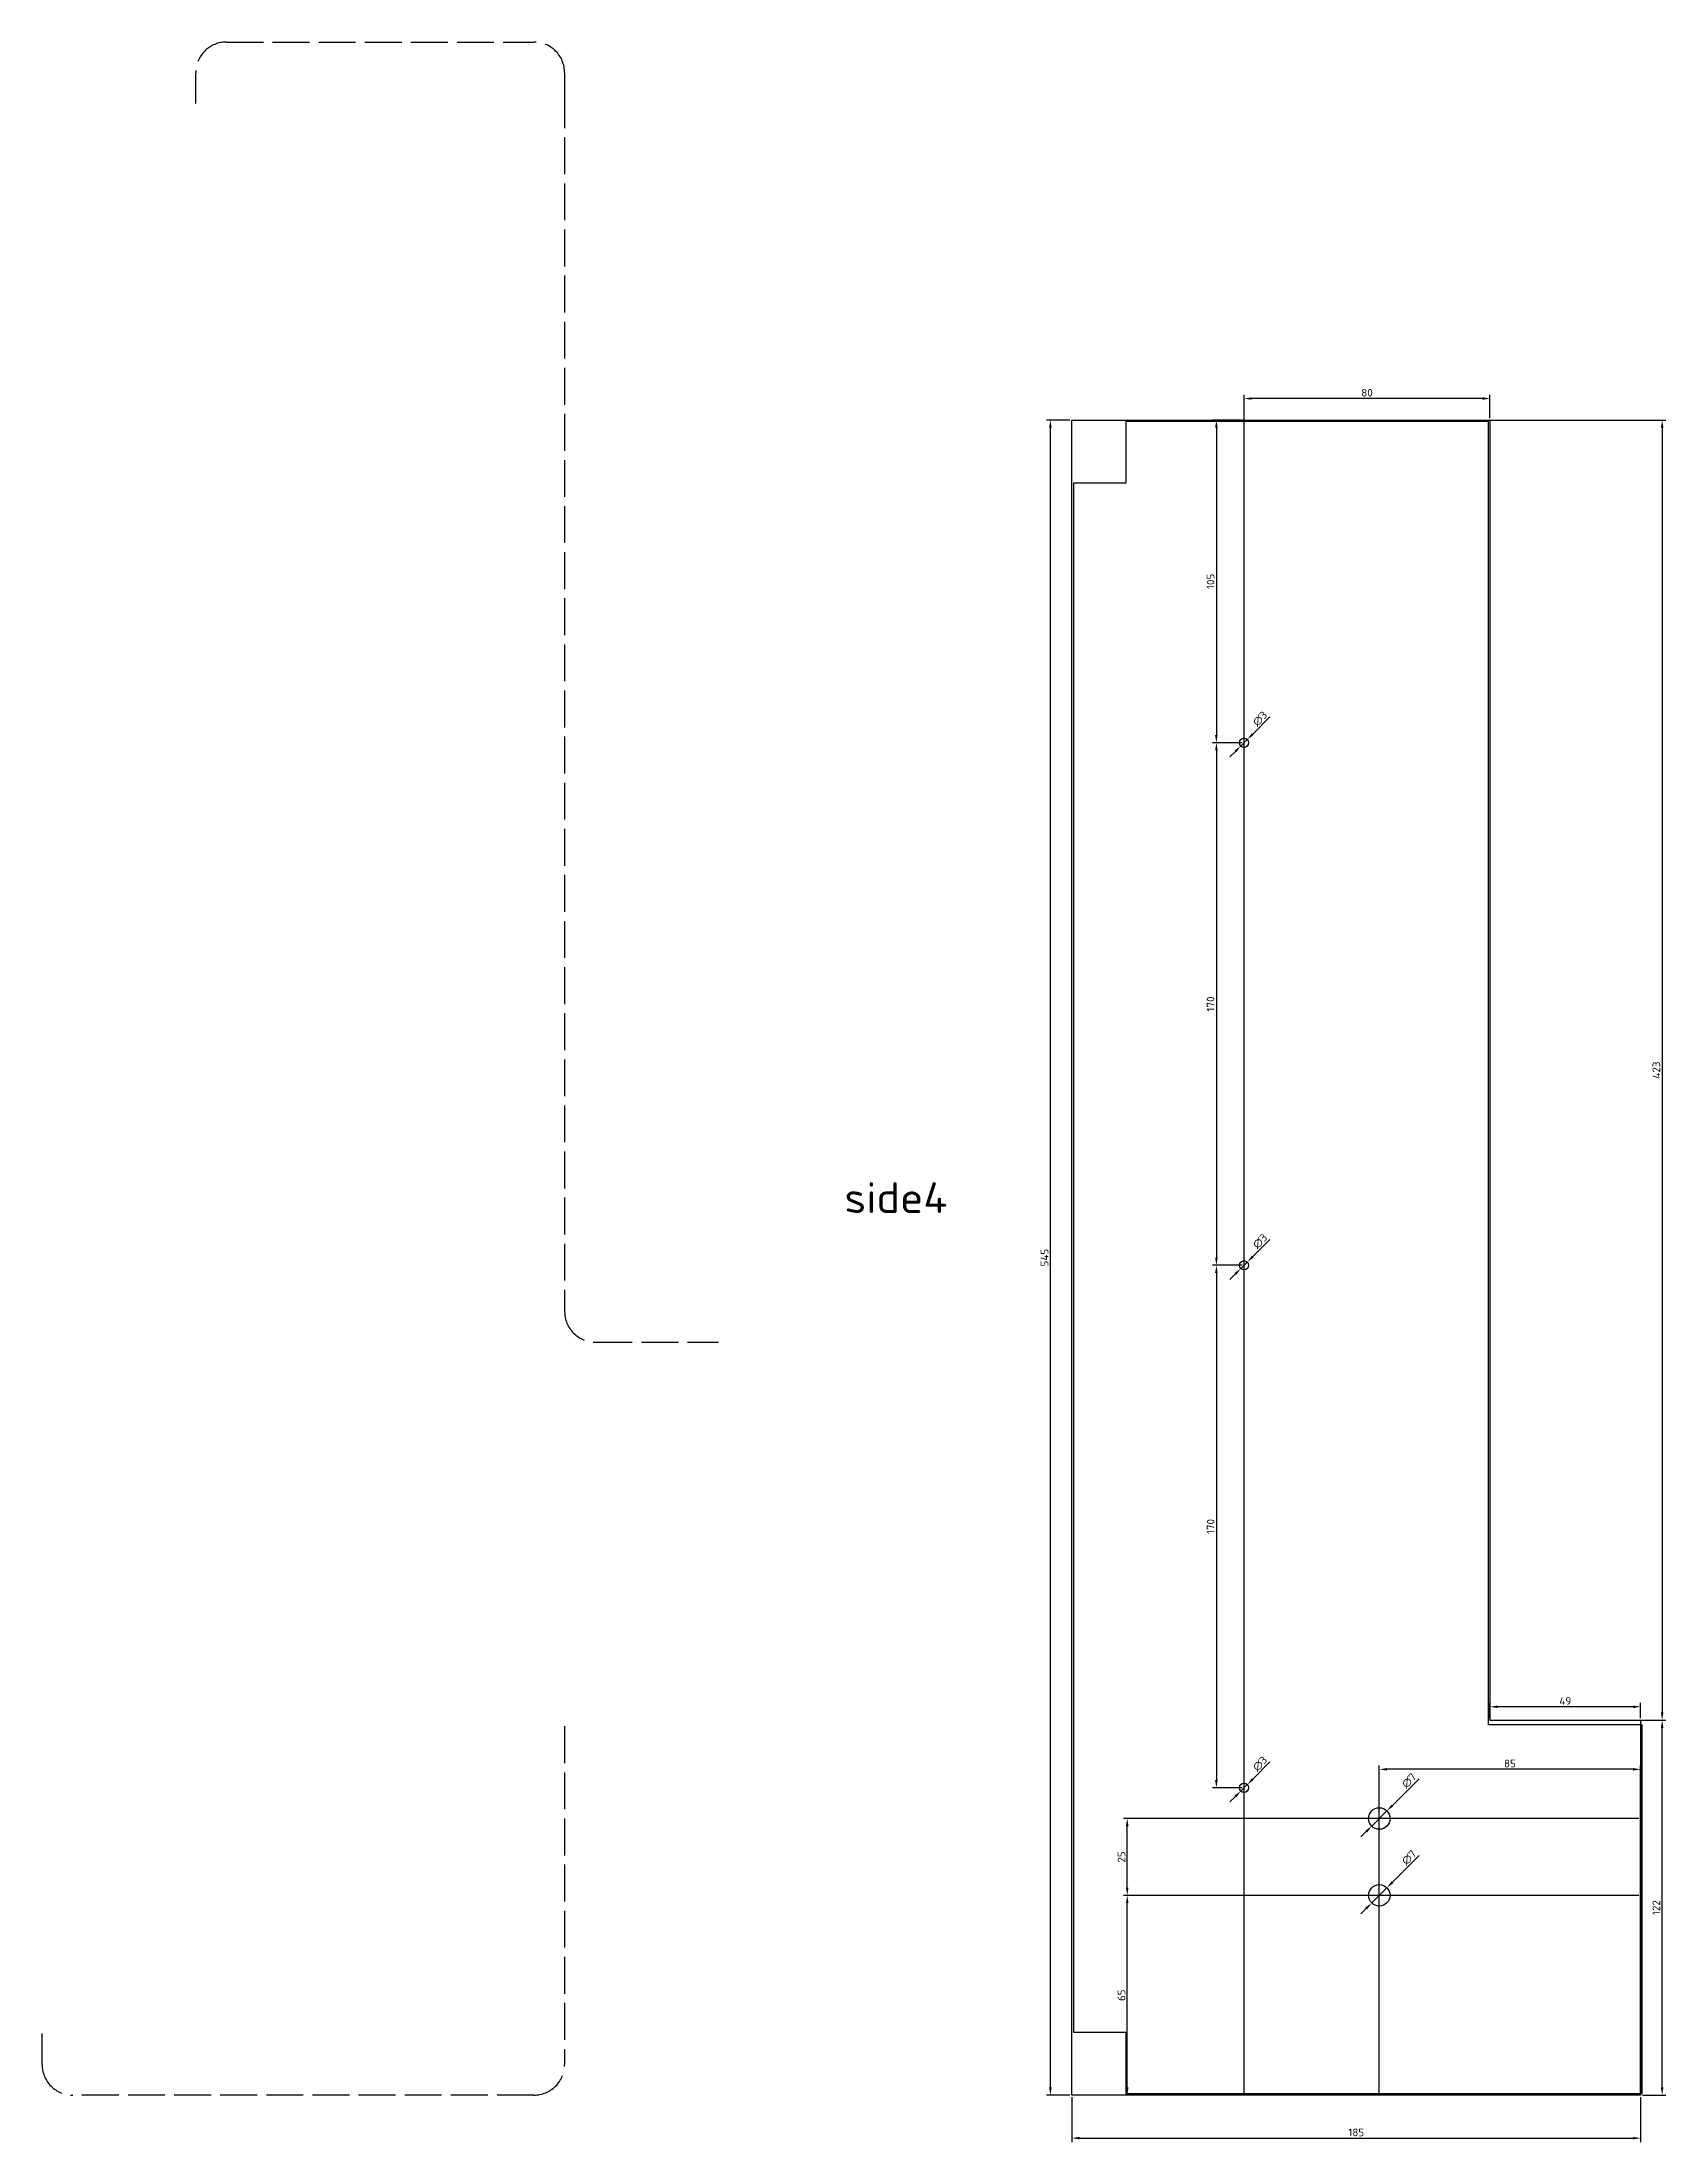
# Model space of a CAD drawing. Header units: millimetres. Extents: x -1678 to 2274, y -442 to 957.
# Drawn here: x -628 to -100, y -260 to 423 of the extents above; entities that cross this region are included whole.
import ezdxf

# ---------------------------------------------------------------- set-up
doc = ezdxf.new("R2010")
doc.units = ezdxf.units.MM
doc.linetypes.add('ACAD_ISO02W100', pattern=[15, 12, -3])
doc.layers.add('Dimension', color=30, linetype='ACAD_ISO02W100')
doc.layers.add('Dimensions', color=30, linetype='Continuous')
doc.styles.get("Standard").update_dxf_attribs({"font": 'txt.shx'})
doc.dimstyles.new('ISO-25', dxfattribs={"dimtxt": 2.5, "dimasz": 2.5, "dimexe": 1.25, "dimexo": 0.625, "dimtad": 1, "dimtxsty": 'Standard', "dimcen": 2.5, "dimadec": 0, "dimazin": 0, "dimtfac": 1, "dimtmove": 0, "dimatfit": 3, "dimfxl": 1, "dimarcsym": 0})

msp = doc.modelspace()

# ---------------------------------------------------------------- texts
at = {"layer": 'Dimensions'}
msp.add_text('side4', height=10, dxfattribs=at).set_placement((-367, 42))

# ---------------------------------------------------------------- blocks, each defined once
blk = doc.blocks.new('*D1')
at = {"layer": 'Defpoints', "color": 0}
for p in [(-108, -123), (-101, -123), (-108, -245)]:
    blk.add_point(p, dxfattribs=at)
at = {"layer": 'Dimensions', "color": 0, "lineweight": -2}
for p, q in [((-107.38, -123), (-99.75, -123)), ((-101, -242.5), (-101, -125.5)), ((-107.38, -245), (-99.75, -245))]:
    blk.add_line(p, q, dxfattribs=at)
at = {"layer": 'Dimensions', "color": 0}
for points in [[(-101.42, -125.5), (-100.58, -125.5), (-101, -123)], [(-101.42, -242.5), (-100.58, -242.5), (-101, -245)]]:
    blk.add_solid(points, dxfattribs=at)
at = {"layer": 'Dimensions', "color": 0, "insert": (-102.88, -184), "char_height": 2.5, "attachment_point": 5, "rotation": 90}
blk.add_mtext('122', dxfattribs=at)
blk = doc.blocks.new('*D2')
at = {"layer": 'Defpoints', "color": 0}
for p in [(-293, -245), (-108, -245), (-108, -259)]:
    blk.add_point(p, dxfattribs=at)
at = {"layer": 'Dimensions', "color": 0, "lineweight": -2}
for p, q in [((-293, -245.62), (-293, -260.25)), ((-108, -245.62), (-108, -260.25)), ((-290.5, -259), (-110.5, -259))]:
    blk.add_line(p, q, dxfattribs=at)
at = {"layer": 'Dimensions', "color": 0}
for points in [[(-290.5, -258.58), (-290.5, -259.42), (-293, -259)], [(-110.5, -258.58), (-110.5, -259.42), (-108, -259)]]:
    blk.add_solid(points, dxfattribs=at)
at = {"layer": 'Dimensions', "color": 0, "insert": (-200.5, -257.12), "char_height": 2.5, "attachment_point": 5}
blk.add_mtext('185', dxfattribs=at)
blk = doc.blocks.new('*D3')
at = {"layer": 'Defpoints', "color": 0}
for p in [(-293, 300), (-157, -123), (-101, -123)]:
    blk.add_point(p, dxfattribs=at)
at = {"layer": 'Dimensions', "color": 0, "lineweight": -2}
for p, q in [((-292.38, 300), (-99.75, 300)), ((-101, 297.5), (-101, -120.5)), ((-156.38, -123), (-99.75, -123))]:
    blk.add_line(p, q, dxfattribs=at)
at = {"layer": 'Dimensions', "color": 0}
for points in [[(-101.42, 297.5), (-100.58, 297.5), (-101, 300)], [(-101.42, -120.5), (-100.58, -120.5), (-101, -123)]]:
    blk.add_solid(points, dxfattribs=at)
at = {"layer": 'Dimensions', "color": 0, "insert": (-102.88, 88.5), "char_height": 2.5, "attachment_point": 5, "rotation": 90}
blk.add_mtext('423', dxfattribs=at)
blk = doc.blocks.new('*D4')
at = {"layer": 'Defpoints', "color": 0}
for p in [(-300, 300), (-293, 300), (-293, -245)]:
    blk.add_point(p, dxfattribs=at)
at = {"layer": 'Dimensions', "color": 0, "lineweight": -2}
for p, q in [((-293.62, 300), (-301.25, 300)), ((-300, -242.5), (-300, 297.5)), ((-293.62, -245), (-301.25, -245))]:
    blk.add_line(p, q, dxfattribs=at)
at = {"layer": 'Dimensions', "color": 0}
for points in [[(-300.42, 297.5), (-299.58, 297.5), (-300, 300)], [(-300.42, -242.5), (-299.58, -242.5), (-300, -245)]]:
    blk.add_solid(points, dxfattribs=at)
at = {"layer": 'Dimensions', "color": 0, "insert": (-301.88, 27.5), "char_height": 2.5, "attachment_point": 5, "rotation": 90}
blk.add_mtext('545', dxfattribs=at)
blk = doc.blocks.new('*D5')
at = {"layer": 'Defpoints', "color": 0}
for p in [(-157, -118.64), (-157, -123), (-108, -123)]:
    blk.add_point(p, dxfattribs=at)
at = {"layer": 'Dimensions', "color": 0, "lineweight": -2}
for p, q in [((-157, -122.37), (-157, -117.39)), ((-110.5, -118.64), (-154.5, -118.64)), ((-108, -122.37), (-108, -117.39))]:
    blk.add_line(p, q, dxfattribs=at)
at = {"layer": 'Dimensions', "color": 0}
for points in [[(-154.5, -118.23), (-154.5, -119.06), (-157, -118.64)], [(-110.5, -118.23), (-110.5, -119.06), (-108, -118.64)]]:
    blk.add_solid(points, dxfattribs=at)
at = {"layer": 'Dimensions', "color": 0, "insert": (-132.5, -116.77), "char_height": 2.5, "attachment_point": 5}
blk.add_mtext('49', dxfattribs=at)
blk = doc.blocks.new('*D63')
at = {"layer": 'Defpoints', "color": 0}
for p in [(-275, -180), (-108, -180), (-108, -245)]:
    blk.add_point(p, dxfattribs=at)
at = {"layer": 'Dimensions', "color": 0, "lineweight": -2}
for p, q in [((-108.62, -180), (-276.25, -180)), ((-275, -242.5), (-275, -182.5)), ((-108.62, -245), (-276.25, -245))]:
    blk.add_line(p, q, dxfattribs=at)
at = {"layer": 'Dimensions', "color": 0}
for points in [[(-275.42, -182.5), (-274.58, -182.5), (-275, -180)], [(-275.42, -242.5), (-274.58, -242.5), (-275, -245)]]:
    blk.add_solid(points, dxfattribs=at)
at = {"layer": 'Dimensions', "color": 0, "insert": (-276.87, -212.5), "char_height": 2.5, "attachment_point": 5, "rotation": 90}
blk.add_mtext('65', dxfattribs=at)
blk = doc.blocks.new('*D64')
at = {"layer": 'Defpoints', "color": 0}
for p in [(-275, -155), (-108, -155), (-108, -180)]:
    blk.add_point(p, dxfattribs=at)
at = {"layer": 'Dimensions', "color": 0, "lineweight": -2}
for p, q in [((-108.62, -155), (-276.25, -155)), ((-275, -177.5), (-275, -157.5)), ((-108.62, -180), (-276.25, -180))]:
    blk.add_line(p, q, dxfattribs=at)
at = {"layer": 'Dimensions', "color": 0}
for points in [[(-275.42, -157.5), (-274.58, -157.5), (-275, -155)], [(-275.42, -177.5), (-274.58, -177.5), (-275, -180)]]:
    blk.add_solid(points, dxfattribs=at)
at = {"layer": 'Dimensions', "color": 0, "insert": (-276.87, -167.5), "char_height": 2.5, "attachment_point": 5, "rotation": 90}
blk.add_mtext('25', dxfattribs=at)
blk = doc.blocks.new('*D65')
at = {"layer": 'Defpoints', "color": 0}
for p in [(-193, -139), (-193, -245), (-108, -245)]:
    blk.add_point(p, dxfattribs=at)
at = {"layer": 'Dimensions', "color": 0, "lineweight": -2}
for p, q in [((-193, -244.38), (-193, -137.75)), ((-110.5, -139), (-190.5, -139)), ((-108, -244.38), (-108, -137.75))]:
    blk.add_line(p, q, dxfattribs=at)
at = {"layer": 'Dimensions', "color": 0}
for points in [[(-190.5, -138.58), (-190.5, -139.42), (-193, -139)], [(-110.5, -138.58), (-110.5, -139.42), (-108, -139)]]:
    blk.add_solid(points, dxfattribs=at)
at = {"layer": 'Dimensions', "color": 0, "insert": (-150.5, -137.12), "char_height": 2.5, "attachment_point": 5}
blk.add_mtext('85', dxfattribs=at)
blk = doc.blocks.new('*D66')
at = {"layer": 'Defpoints', "color": 0}
for p in [(-190.53, -152.53), (-195.47, -157.47)]:
    blk.add_point(p, dxfattribs=at)
at = {"layer": 'Dimensions', "color": 0, "lineweight": -2}
for p, q in [((-180.08, -142.08), (-188.76, -150.76)), ((-195.47, -157.47), (-190.53, -152.53)), ((-197.24, -159.24), (-199.01, -161.01))]:
    blk.add_line(p, q, dxfattribs=at)
at = {"layer": 'Dimensions', "color": 0}
for points in [[(-189.05, -150.46), (-188.46, -151.05), (-190.53, -152.53)], [(-197.54, -158.95), (-196.95, -159.54), (-195.47, -157.47)]]:
    blk.add_solid(points, dxfattribs=at)
at = {"layer": 'Dimensions', "color": 0, "insert": (-183.33, -142.67), "char_height": 2.5, "attachment_point": 5, "rotation": 45}
blk.add_mtext('∅7', dxfattribs=at)
blk = doc.blocks.new('*D67')
at = {"layer": 'Defpoints', "color": 0}
for p in [(-190.53, -177.53), (-195.47, -182.47)]:
    blk.add_point(p, dxfattribs=at)
at = {"layer": 'Dimensions', "color": 0, "lineweight": -2}
for p, q in [((-180.08, -167.08), (-188.76, -175.76)), ((-195.47, -182.47), (-190.53, -177.53)), ((-197.24, -184.24), (-199.01, -186.01))]:
    blk.add_line(p, q, dxfattribs=at)
at = {"layer": 'Dimensions', "color": 0}
for points in [[(-189.05, -175.46), (-188.46, -176.05), (-190.53, -177.53)], [(-197.54, -183.95), (-196.95, -184.54), (-195.47, -182.47)]]:
    blk.add_solid(points, dxfattribs=at)
at = {"layer": 'Dimensions', "color": 0, "insert": (-183.33, -167.67), "char_height": 2.5, "attachment_point": 5, "rotation": 45}
blk.add_mtext('∅7', dxfattribs=at)
blk = doc.blocks.new('*D68')
at = {"layer": 'Defpoints', "color": 0}
for p in [(-237, 307), (-157, 300), (-237, -245)]:
    blk.add_point(p, dxfattribs=at)
at = {"layer": 'Dimensions', "color": 0, "lineweight": -2}
for p, q in [((-237, -244.38), (-237, 308.25)), ((-157, 300.62), (-157, 308.25)), ((-159.5, 307), (-234.5, 307))]:
    blk.add_line(p, q, dxfattribs=at)
at = {"layer": 'Dimensions', "color": 0}
for points in [[(-234.5, 307.42), (-234.5, 306.58), (-237, 307)], [(-159.5, 307.42), (-159.5, 306.58), (-157, 307)]]:
    blk.add_solid(points, dxfattribs=at)
at = {"layer": 'Dimensions', "color": 0, "insert": (-197, 308.88), "char_height": 2.5, "attachment_point": 5}
blk.add_mtext('80', dxfattribs=at)
blk = doc.blocks.new('*D69')
at = {"layer": 'Defpoints', "color": 0}
for p in [(-237, 300), (-246, 195), (-237, 195)]:
    blk.add_point(p, dxfattribs=at)
at = {"layer": 'Dimensions', "color": 0, "lineweight": -2}
for p, q in [((-237.62, 300), (-247.25, 300)), ((-246, 297.5), (-246, 197.5)), ((-237.62, 195), (-247.25, 195))]:
    blk.add_line(p, q, dxfattribs=at)
at = {"layer": 'Dimensions', "color": 0}
for points in [[(-246.42, 297.5), (-245.58, 297.5), (-246, 300)], [(-246.42, 197.5), (-245.58, 197.5), (-246, 195)]]:
    blk.add_solid(points, dxfattribs=at)
at = {"layer": 'Dimensions', "color": 0, "insert": (-247.88, 247.5), "char_height": 2.5, "attachment_point": 5, "rotation": 90}
blk.add_mtext('105', dxfattribs=at)
blk = doc.blocks.new('*D70')
at = {"layer": 'Defpoints', "color": 0}
for p in [(-237, 195), (-246, 25), (-237, 25)]:
    blk.add_point(p, dxfattribs=at)
at = {"layer": 'Dimensions', "color": 0, "lineweight": -2}
for p, q in [((-237.62, 195), (-247.25, 195)), ((-246, 192.5), (-246, 27.5)), ((-237.62, 25), (-247.25, 25))]:
    blk.add_line(p, q, dxfattribs=at)
at = {"layer": 'Dimensions', "color": 0}
for points in [[(-246.42, 192.5), (-245.58, 192.5), (-246, 195)], [(-246.42, 27.5), (-245.58, 27.5), (-246, 25)]]:
    blk.add_solid(points, dxfattribs=at)
at = {"layer": 'Dimensions', "color": 0, "insert": (-247.88, 110), "char_height": 2.5, "attachment_point": 5, "rotation": 90}
blk.add_mtext('170', dxfattribs=at)
blk = doc.blocks.new('*D71')
at = {"layer": 'Defpoints', "color": 0}
for p in [(-237, 25), (-246, -145), (-237, -145)]:
    blk.add_point(p, dxfattribs=at)
at = {"layer": 'Dimensions', "color": 0, "lineweight": -2}
for p, q in [((-237.62, 25), (-247.25, 25)), ((-246, 22.5), (-246, -142.5)), ((-237.62, -145), (-247.25, -145))]:
    blk.add_line(p, q, dxfattribs=at)
at = {"layer": 'Dimensions', "color": 0}
for points in [[(-246.42, 22.5), (-245.58, 22.5), (-246, 25)], [(-246.42, -142.5), (-245.58, -142.5), (-246, -145)]]:
    blk.add_solid(points, dxfattribs=at)
at = {"layer": 'Dimensions', "color": 0, "insert": (-247.88, -60), "char_height": 2.5, "attachment_point": 5, "rotation": 90}
blk.add_mtext('170', dxfattribs=at)
blk = doc.blocks.new('*D72')
at = {"layer": 'Defpoints', "color": 0}
for p in [(-238.06, 193.94), (-235.94, 196.06)]:
    blk.add_point(p, dxfattribs=at)
at = {"layer": 'Dimensions', "color": 0, "lineweight": -2}
for p, q in [((-228.57, 203.43), (-234.17, 197.83)), ((-239.83, 192.17), (-241.6, 190.4)), ((-238.06, 193.94), (-235.94, 196.06))]:
    blk.add_line(p, q, dxfattribs=at)
at = {"layer": 'Dimensions', "color": 0}
for points in [[(-240.12, 192.47), (-239.53, 191.88), (-238.06, 193.94)], [(-234.47, 198.12), (-233.88, 197.53), (-235.94, 196.06)]]:
    blk.add_solid(points, dxfattribs=at)
at = {"layer": 'Dimensions', "color": 0, "insert": (-231.81, 202.84), "char_height": 2.5, "attachment_point": 5, "rotation": 45}
blk.add_mtext('∅3', dxfattribs=at)
blk = doc.blocks.new('*D73')
at = {"layer": 'Defpoints', "color": 0}
for p in [(-238.06, 23.94), (-235.94, 26.06)]:
    blk.add_point(p, dxfattribs=at)
at = {"layer": 'Dimensions', "color": 0, "lineweight": -2}
for p, q in [((-228.57, 33.43), (-234.17, 27.83)), ((-239.83, 22.17), (-241.6, 20.4)), ((-238.06, 23.94), (-235.94, 26.06))]:
    blk.add_line(p, q, dxfattribs=at)
at = {"layer": 'Dimensions', "color": 0}
for points in [[(-234.47, 28.12), (-233.88, 27.53), (-235.94, 26.06)], [(-240.12, 22.47), (-239.53, 21.88), (-238.06, 23.94)]]:
    blk.add_solid(points, dxfattribs=at)
at = {"layer": 'Dimensions', "color": 0, "insert": (-231.81, 32.84), "char_height": 2.5, "attachment_point": 5, "rotation": 45}
blk.add_mtext('∅3', dxfattribs=at)
blk = doc.blocks.new('*D74')
at = {"layer": 'Defpoints', "color": 0}
for p in [(-238.06, -146.06), (-235.94, -143.94)]:
    blk.add_point(p, dxfattribs=at)
at = {"layer": 'Dimensions', "color": 0, "lineweight": -2}
for p, q in [((-228.57, -136.57), (-234.17, -142.17)), ((-239.83, -147.83), (-241.6, -149.6)), ((-238.06, -146.06), (-235.94, -143.94))]:
    blk.add_line(p, q, dxfattribs=at)
at = {"layer": 'Dimensions', "color": 0}
for points in [[(-234.47, -141.88), (-233.88, -142.47), (-235.94, -143.94)], [(-240.12, -147.53), (-239.53, -148.12), (-238.06, -146.06)]]:
    blk.add_solid(points, dxfattribs=at)
at = {"layer": 'Dimensions', "color": 0, "insert": (-231.81, -137.16), "char_height": 2.5, "attachment_point": 5, "rotation": 45}
blk.add_mtext('∅3', dxfattribs=at)
blk = doc.blocks.new('Insert2')
at = {"color": 0}
for p, q in [((861.78, -17.64), (743.78, -17.64)), ((743.78, -17.64), (743.78, -37.64)), ((861.78, -441.64), (861.78, -17.64)), ((743.78, -37.64), (726.78, -37.64)), ((726.78, -37.64), (726.78, -541.64)), ((911.78, -441.64), (861.78, -441.64)), ((911.78, -561.64), (911.78, -441.64)), ((726.78, -541.64), (743.78, -541.64)), ((743.78, -541.64), (743.78, -561.64)), ((743.78, -561.64), (911.78, -561.64))]:
    blk.add_line(p, q, dxfattribs=at)

# ---------------------------------------------------------------- dimensions: what is measured, and where the dimension line sits
at = {"layer": 'Dimensions'}
for base, p1, p2, picture, middle in [((-237, 307), (-157, 300), (-237, -245), '*D68', (-197, 308.875)), ((-193, -139), (-108, -245), (-193, -245), '*D65', (-150.5, -137.125))]:
    dim = msp.add_linear_dim(base=base, p1=p1, p2=p2, dimstyle='ISO-25', dxfattribs=at)
    dim.commit()
    dim.dimension.update_dxf_attribs({"geometry": picture, "text_midpoint": middle})
for base, p1, p2, angle, picture, middle in [((-300, 300), (-293, -245), (-293, 300), 90, '*D4', (-301.875, 27.5)), ((-101, -123), (-293, 300), (-157, -123), 90, '*D3', (-102.875, 88.5)), ((-246, 195), (-237, 300), (-237, 195), 90, '*D69', (-247.875, 247.5)), ((-246, 25), (-237, 195), (-237, 25), 90, '*D70', (-247.875, 110)), ((-246, -145), (-237, 25), (-237, -145), 90, '*D71', (-247.875, -60)), ((-157, -118.642), (-108, -123), (-157, -123), 180, '*D5', (-132.5, -116.767)), ((-101, -123), (-108, -245), (-108, -123), 90, '*D1', (-102.875, -184)), ((-275, -155), (-108, -180), (-108, -155), 90, '*D64', (-276.875, -167.5)), ((-275, -180), (-108, -245), (-108, -180), 90, '*D63', (-276.875, -212.5)), ((-108, -259), (-293, -245), (-108, -245), 180, '*D2', (-200.5, -257.125))]:
    dim = msp.add_linear_dim(base=base, p1=p1, p2=p2, angle=angle, dimstyle='ISO-25', dxfattribs=at)
    dim.commit()
    dim.dimension.update_dxf_attribs({"geometry": picture, "text_midpoint": middle})
for p1, p2, picture, middle in [((-238.061, 193.939), (-235.939, 196.061), '*D72', (-231.815, 202.837)), ((-238.061, 23.939), (-235.939, 26.061), '*D73', (-231.815, 32.837)), ((-238.061, -146.061), (-235.939, -143.939), '*D74', (-231.815, -137.163))]:
    dim = msp.add_diameter_dim_2p(p1=p1, p2=p2, dimstyle='ISO-25', dxfattribs=at)
    dim.commit()
    dim.dimension.update_dxf_attribs({"geometry": picture, "text_midpoint": middle})
for p1, p2, picture, middle in [((-195.475, -157.475), (-190.525, -152.525), '*D66', (-182, -144)), ((-195.475, -182.475), (-190.525, -177.525), '*D67', (-182, -169))]:
    dim = msp.add_diameter_dim_2p(p1=p1, p2=p2, dimstyle='ISO-25', dxfattribs=at)
    dim.commit()
    dim.dimension.update_dxf_attribs({"geometry": picture, "text_midpoint": middle, "dimtype": 163})

# ---------------------------------------------------------------- linework, layer by layer
for centre, radius in [((-237, 195), 1.5), ((-237, 25), 1.5), ((-237, -145), 1.5), ((-193, -155), 3.5), ((-193, -180), 3.5)]:
    msp.add_circle(centre, radius)
at = {"layer": 'Dimension', "color": 3}
for points in [[(-578, 403), (-578, 413, -0.4142136), (-568, 423), (-468, 423, -0.4142136), (-458, 413), (-458, 407), (-458, 10, 0.4142136), (-448, 0), (-408, 0)], [(-458, -125), (-458, -235, -0.4142136), (-468, -245), (-618, -245, -0.4142136), (-628, -235), (-628, -225)]]:
    msp.add_lwpolyline(points, format="xyb", dxfattribs=at)
at = {"layer": 'Dimensions', "color": 3}
msp.add_lwpolyline([(-108, -245), (-293, -245), (-293, 300), (-157, 300), (-157, -123), (-108, -123)], close=True, dxfattribs=at)

# ---------------------------------------------------------------- block references
msp.add_blockref('Insert2', (-1019.28, 317.136))

msp.set_redraw_order([(e.dxf.handle, doc.entitydb.next_handle()) for e in msp.query("TEXT MTEXT ATTDEF DIMENSION ARC_DIMENSION")])  # texts and dimensions are drawn at this point

doc.saveas('drawing.dxf')
